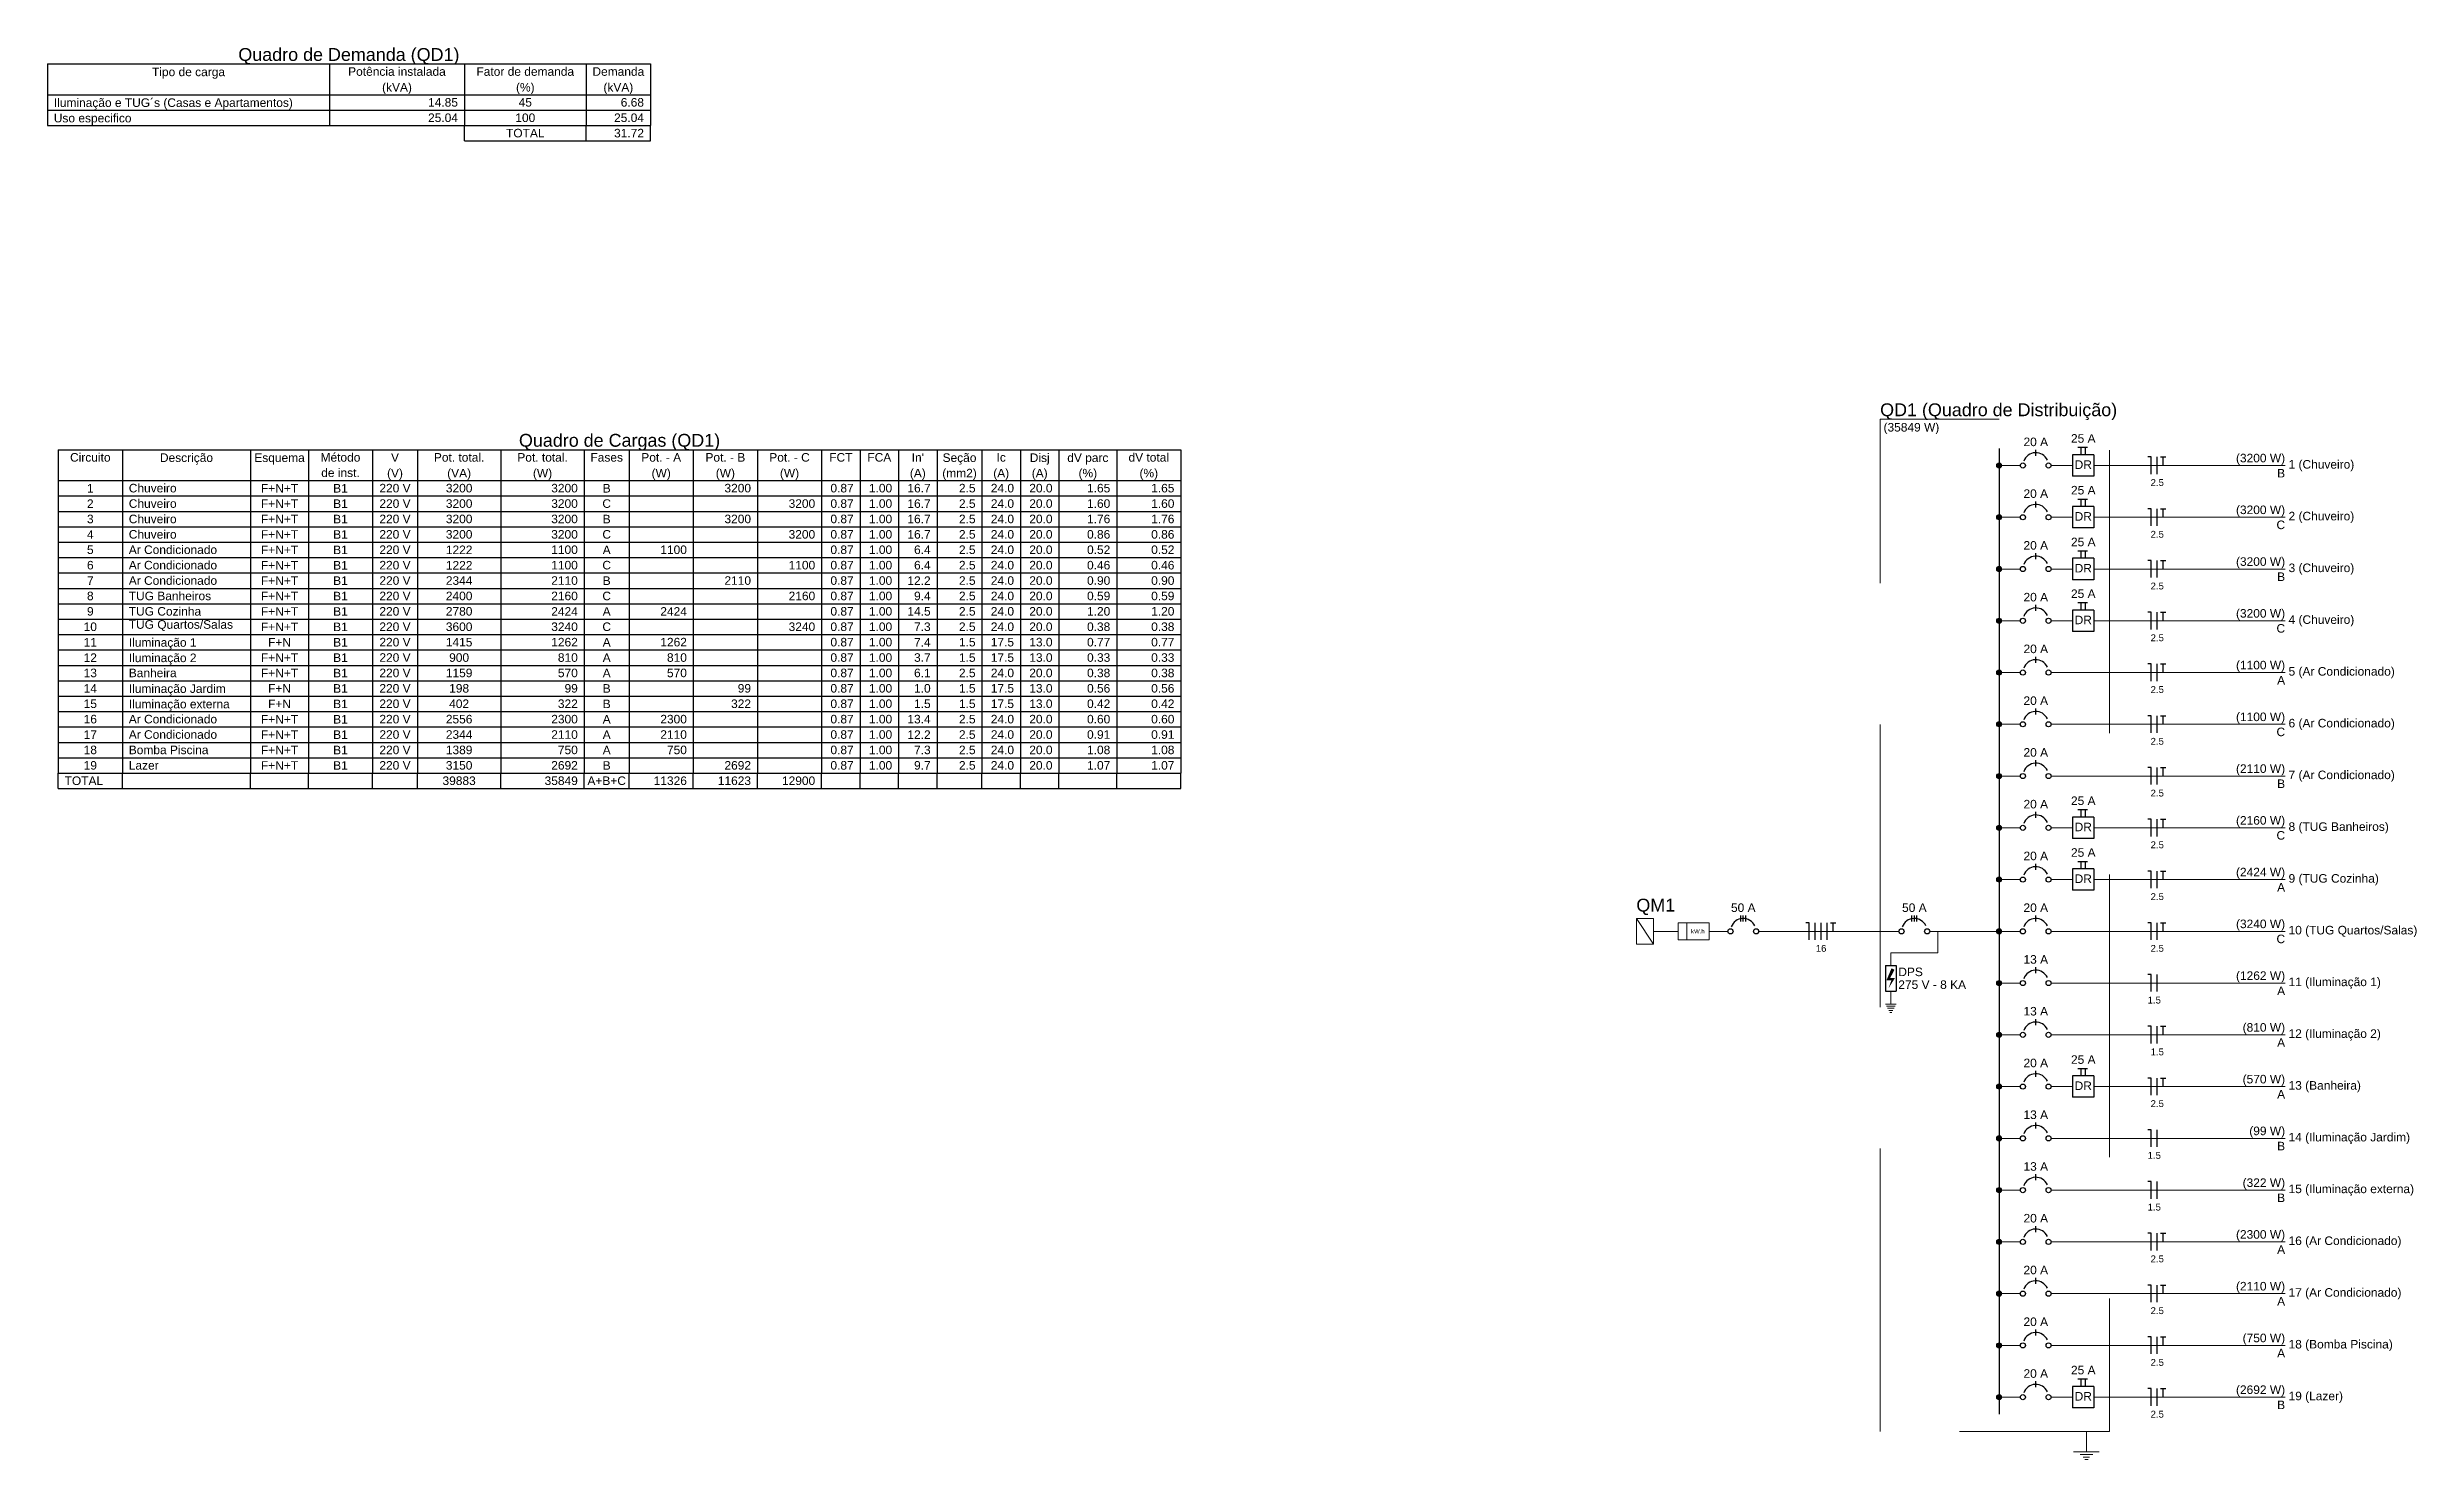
# Model space of a CAD drawing. Header units: millimetres. Extents: x 0 to 55.3, y 20.8 to 61.4.
# Drawn here: x 25.99 to 55.32, y 43.94 to 61.42 of the extents above; entities that cross this region are included whole.
import ezdxf

# ---------------------------------------------------------------- set-up
doc = ezdxf.new("R2010")
doc.units = ezdxf.units.MM
doc.linetypes.add('Dashed', pattern=[0.75, 0.5, -0.25])
for name, color, linetype, lineweight in [('DI-Barramento', 3, 'Continuous', 30), ('DI-Disjuntor', 1, 'Continuous', 30), ('DI-Fios', 3, 'Continuous', 30), ('DI-Linhas_do_diagrama', 1, 'Continuous', 20), ('DI-Linhas_do_quadro', 1, 'Continuous', 30), ('DI-Pontilhado', 7, 'Continuous', 20), ('DI-Textos_do_diagrama', 7, 'Continuous', 20), ('DI-Textos_do_quadro', 7, 'Continuous', 20), ('DI-Título_do_diagrama', 3, 'Continuous', 30), ('DI-Título_do_quadro', 1, 'Continuous', 30)]:
    doc.layers.add(name, color=color, linetype=linetype, lineweight=lineweight)
doc.styles.add('Arial', font='Arial')

msp = doc.modelspace()

# ---------------------------------------------------------------- texts
at = {"layer": 'DI-Disjuntor', "char_height": 0.1059, "width": 0.25416, "attachment_point": 8, "line_spacing_factor": 0.798, "style": 'Arial'}
for insert in [(51.192872, 56.203224), (51.192872, 55.562724), (51.192872, 54.921724), (51.192872, 54.281224), (51.192872, 51.718224), (51.192872, 51.077724), (51.192872, 48.515224), (51.192872, 44.670724)]:
    msp.add_mtext('DR', dxfattribs=dict(at, insert=insert))
at = {"layer": 'DI-Linhas_do_diagrama', "char_height": 0.1059, "attachment_point": 7, "line_spacing_factor": 0.798, "style": 'Arial'}
for s, insert, width in [('275 V - 8 KA', (48.902872, 49.764724), 1.52496), ('DPS', (48.902872, 49.923224), 0.38124)]:
    msp.add_mtext(s, dxfattribs=dict(at, insert=insert, width=width))
at = {"layer": 'DI-Textos_do_diagrama', "line_spacing_factor": 0.798, "style": 'Arial'}
for s, insert, char_height, width, attachment_point in [('(35849 W)', (48.719872, 56.634277), 0.1059, 1.14372, 7), ('25 A', (51.192872, 56.526224), 0.1059, 0.50832, 8), ('20 A', (50.604872, 56.483724), 0.1059, 0.50832, 8), ('(3200 W)', (53.691872, 56.253277), 0.1059, 1.01664, 9), ('2.5', (52.108872, 55.991235), 0.08472, 0.304992, 8), ('B', (53.691872, 56.097224), 0.1059, 0.12708, 9), ('1 (Chuveiro)', (53.734372, 56.175277), 0.1059, 1.52496, 7), ('20 A', (50.604872, 55.843224), 0.1059, 0.50832, 8), ('25 A', (51.192872, 55.885724), 0.1059, 0.50832, 8), ('(3200 W)', (53.691872, 55.612277), 0.1059, 1.01664, 9), ('C', (53.691872, 55.456724), 0.1059, 0.12708, 9), ('2 (Chuveiro)', (53.734372, 55.534777), 0.1059, 1.52496, 7), ('20 A', (50.604872, 55.202724), 0.1059, 0.50832, 8), ('25 A', (51.192872, 55.244724), 0.1059, 0.50832, 8), ('2.5', (52.108872, 55.350735), 0.08472, 0.304992, 8), ('(3200 W)', (53.691872, 54.971777), 0.1059, 1.01664, 9), ('B', (53.691872, 54.816224), 0.1059, 0.12708, 9), ('3 (Chuveiro)', (53.734372, 54.894277), 0.1059, 1.52496, 7), ('20 A', (50.604872, 54.561724), 0.1059, 0.50832, 8), ('25 A', (51.192872, 54.604224), 0.1059, 0.50832, 8), ('2.5', (52.108872, 54.710235), 0.08472, 0.304992, 8), ('(3200 W)', (53.691872, 54.330777), 0.1059, 1.01664, 9), ('C', (53.691872, 54.175224), 0.1059, 0.12708, 9), ('4 (Chuveiro)', (53.734372, 54.253277), 0.1059, 1.52496, 7), ('20 A', (50.604872, 53.921224), 0.1059, 0.50832, 8), ('2.5', (52.108872, 54.069235), 0.08472, 0.304992, 8), ('(1100 W)', (53.691872, 53.690277), 0.1059, 1.01664, 9), ('5 (Ar Condicionado)', (53.734372, 53.612777), 0.1059, 2.41452, 7), ('20 A', (50.604872, 53.280224), 0.1059, 0.50832, 8), ('2.5', (52.108872, 53.428735), 0.08472, 0.304992, 8), ('A', (53.691872, 53.534724), 0.1059, 0.12708, 9), ('(1100 W)', (53.691872, 53.049777), 0.1059, 1.01664, 9), ('6 (Ar Condicionado)', (53.734372, 52.971777), 0.1059, 2.41452, 7), ('2.5', (52.108872, 52.788235), 0.08472, 0.304992, 8), ('C', (53.691872, 52.893724), 0.1059, 0.12708, 9), ('20 A', (50.604872, 52.639724), 0.1059, 0.50832, 8), ('(2110 W)', (53.691872, 52.408777), 0.1059, 1.01664, 9), ('2.5', (52.108872, 52.147235), 0.08472, 0.304992, 8), ('B', (53.691872, 52.253224), 0.1059, 0.12708, 9), ('7 (Ar Condicionado)', (53.734372, 52.331277), 0.1059, 2.41452, 7), ('20 A', (50.604872, 51.999224), 0.1059, 0.50832, 8), ('25 A', (51.192872, 52.041224), 0.1059, 0.50832, 8), ('(2160 W)', (53.691872, 51.768277), 0.1059, 1.01664, 9), ('C', (53.691872, 51.612724), 0.1059, 0.12708, 9), ('8 (TUG Banheiros)', (53.734372, 51.690777), 0.1059, 2.16036, 7), ('20 A', (50.604872, 51.358224), 0.1059, 0.50832, 8), ('25 A', (51.192872, 51.400724), 0.1059, 0.50832, 8), ('2.5', (52.108872, 51.506735), 0.08472, 0.304992, 8), ('(2424 W)', (53.691872, 51.127777), 0.1059, 1.01664, 9), ('A', (53.691872, 50.971724), 0.1059, 0.12708, 9), ('9 (TUG Cozinha)', (53.734372, 51.049777), 0.1059, 1.9062, 7), ('50 A', (46.983372, 50.717724), 0.1059, 0.50832, 8), ('50 A', (49.101372, 50.717724), 0.1059, 0.50832, 8), ('20 A', (50.604872, 50.717724), 0.1059, 0.50832, 8), ('2.5', (52.108872, 50.865735), 0.08472, 0.304992, 8), ('kW.h', (46.337372, 50.452751), 0.05295, 0.25416, 7), ('(3240 W)', (53.691872, 50.486777), 0.1059, 1.01664, 9), ('10 (TUG Quartos/Salas)', (53.734372, 50.409277), 0.1059, 2.79576, 7), ('16', (47.946872, 50.225235), 0.08472, 0.203328, 8), ('13 A', (50.604872, 50.077224), 0.1059, 0.50832, 8), ('2.5', (52.108872, 50.225235), 0.08472, 0.304992, 8), ('C', (53.691872, 50.331224), 0.1059, 0.12708, 9), ('(1262 W)', (53.691872, 49.846277), 0.1059, 1.01664, 9), ('11 (Iluminação 1)', (53.734372, 49.768277), 0.1059, 2.16036, 7), ('1.5', (52.071872, 49.584735), 0.08472, 0.304992, 8), ('A', (53.691872, 49.690224), 0.1059, 0.12708, 9), ('13 A', (50.604872, 49.436224), 0.1059, 0.50832, 8), ('(810 W)', (53.691872, 49.205277), 0.1059, 0.88956, 9), ('1.5', (52.108872, 48.943735), 0.08472, 0.304992, 8), ('A', (53.691872, 49.049724), 0.1059, 0.12708, 9), ('12 (Iluminação 2)', (53.734372, 49.127777), 0.1059, 2.16036, 7), ('20 A', (50.604872, 48.795724), 0.1059, 0.50832, 8), ('25 A', (51.192872, 48.837724), 0.1059, 0.50832, 8), ('(570 W)', (53.691872, 48.564777), 0.1059, 0.88956, 9), ('A', (53.691872, 48.409224), 0.1059, 0.12708, 9), ('13 (Banheira)', (53.734372, 48.487277), 0.1059, 1.65204, 7), ('13 A', (50.604872, 48.154724), 0.1059, 0.50832, 8), ('2.5', (52.108872, 48.303235), 0.08472, 0.304992, 8), ('(99 W)', (53.691872, 47.924277), 0.1059, 0.76248, 9), ('B', (53.691872, 47.768224), 0.1059, 0.12708, 9), ('14 (Iluminação Jardim)', (53.734372, 47.846277), 0.1059, 2.79576, 7), ('13 A', (50.604872, 47.514224), 0.1059, 0.50832, 8), ('1.5', (52.071872, 47.662235), 0.08472, 0.304992, 8), ('(322 W)', (53.691872, 47.283277), 0.1059, 0.88956, 9), ('B', (53.691872, 47.127724), 0.1059, 0.12708, 9), ('15 (Iluminação externa)', (53.734372, 47.205777), 0.1059, 2.92284, 7), ('20 A', (50.604872, 46.873724), 0.1059, 0.50832, 8), ('1.5', (52.071872, 47.021735), 0.08472, 0.304992, 8), ('(2300 W)', (53.691872, 46.642777), 0.1059, 1.01664, 9), ('16 (Ar Condicionado)', (53.734372, 46.564777), 0.1059, 2.5416, 7), ('2.5', (52.108872, 46.381235), 0.08472, 0.304992, 8), ('A', (53.691872, 46.487224), 0.1059, 0.12708, 9), ('20 A', (50.604872, 46.232724), 0.1059, 0.50832, 8), ('(2110 W)', (53.691872, 46.001777), 0.1059, 1.01664, 9), ('17 (Ar Condicionado)', (53.734372, 45.924277), 0.1059, 2.5416, 7), ('2.5', (52.108872, 45.740235), 0.08472, 0.304992, 8), ('A', (53.691872, 45.846224), 0.1059, 0.12708, 9), ('20 A', (50.604872, 45.592224), 0.1059, 0.50832, 8), ('(750 W)', (53.691872, 45.361277), 0.1059, 0.88956, 9), ('2.5', (52.108872, 45.099735), 0.08472, 0.304992, 8), ('A', (53.691872, 45.205724), 0.1059, 0.12708, 9), ('18 (Bomba Piscina)', (53.734372, 45.283777), 0.1059, 2.28744, 7), ('20 A', (50.604872, 44.951224), 0.1059, 0.50832, 8), ('25 A', (51.192872, 44.993724), 0.1059, 0.50832, 8), ('(2692 W)', (53.691872, 44.720777), 0.1059, 1.01664, 9), ('B', (53.691872, 44.564724), 0.1059, 0.12708, 9), ('19 (Lazer)', (53.734372, 44.642777), 0.1059, 1.2708, 7), ('2.5', (52.108872, 44.458735), 0.08472, 0.304992, 8)]:
    msp.add_mtext(s, dxfattribs=dict(at, insert=insert, char_height=char_height, width=width, attachment_point=attachment_point))
at = {"layer": 'DI-Textos_do_quadro', "char_height": 0.1059, "line_spacing_factor": 0.798, "style": 'Arial'}
for s, insert, width, attachment_point in [('Tipo de carga', (27.73404, 61.033246), 1.65204, 8), ('Potência instalada', (30.31504, 61.068193), 2.28744, 8), ('Fator de demanda', (31.90354, 61.068193), 2.03328, 8), ('Demanda', (33.05554, 61.068193), 0.88956, 8), ('Iluminação e TUG´s (Casas e Apartamentos)', (26.06604, 60.651746), 5.21028, 7), ('(kVA)', (30.31504, 60.842746), 0.6354, 8), ('14.85', (31.07004, 60.686693), 0.6354, 9), ('(%)', (31.90354, 60.842746), 0.38124, 8), ('45', (31.90354, 60.686693), 0.25416, 8), ('(kVA)', (33.05554, 60.842746), 0.6354, 8), ('6.68', (33.37304, 60.686693), 0.50832, 9), ('Uso especifico', (26.06604, 60.461246), 1.77912, 7), ('25.04', (31.07004, 60.496193), 0.6354, 9), ('100', (31.90354, 60.496193), 0.38124, 8), ('25.04', (33.37304, 60.496193), 0.6354, 9), ('TOTAL', (31.90354, 60.305693), 0.6354, 8), ('31.72', (33.37304, 60.305693), 0.6354, 9), ('Circuito', (26.51789, 56.292143), 1.01664, 8), ('Descrição', (27.70889, 56.257196), 1.14372, 8), ('Esquema', (28.86089, 56.257196), 0.88956, 8), ('Método', (29.61539, 56.292143), 0.76248, 8), ('V', (30.29039, 56.292143), 0.12708, 8), ('Pot. total.', (31.08439, 56.292143), 1.39788, 8), ('Pot. total.', (32.11739, 56.292143), 1.39788, 8), ('Fases', (32.91139, 56.292143), 0.6354, 8), ('Pot. - A', (33.58639, 56.292143), 1.01664, 8), ('Pot. - B', (34.38089, 56.292143), 1.01664, 8), ('Pot. - C', (35.17489, 56.292143), 1.01664, 8), ('FCT', (35.81039, 56.292143), 0.38124, 8), ('FCA', (36.28689, 56.292143), 0.38124, 8), ("In'", (36.76339, 56.292143), 0.38124, 8), ('Seção', (37.27989, 56.257196), 0.6354, 8), ('Ic', (37.79589, 56.292143), 0.25416, 8), ('Disj', (38.27239, 56.257196), 0.50832, 8), ('dV parc', (38.86839, 56.257196), 0.88956, 8), ('dV total', (39.62289, 56.292143), 1.01664, 8), ('de inst.', (29.61539, 56.101643), 1.01664, 8), ('(V)', (30.29039, 56.066696), 0.38124, 8), ('(VA)', (31.08439, 56.066696), 0.50832, 8), ('(W)', (32.11739, 56.066696), 0.38124, 8), ('(W)', (33.58639, 56.066696), 0.38124, 8), ('(W)', (34.38089, 56.066696), 0.38124, 8), ('(W)', (35.17489, 56.066696), 0.38124, 8), ('(A)', (36.76339, 56.066696), 0.38124, 8), ('(mm2)', (37.27989, 56.066696), 0.6354, 8), ('(A)', (37.79589, 56.066696), 0.38124, 8), ('(A)', (38.27239, 56.066696), 0.38124, 8), ('(%)', (38.86839, 56.066696), 0.38124, 8), ('(%)', (39.62289, 56.066696), 0.38124, 8), ('2', (26.51789, 55.720143), 0.12708, 8), ('1', (26.51789, 55.911143), 0.12708, 8), ('Chuveiro', (26.99439, 55.911143), 1.01664, 7), ('Chuveiro', (26.99439, 55.720143), 1.01664, 7), ('F+N+T', (28.86089, 55.911143), 0.6354, 8), ('F+N+T', (28.86089, 55.720143), 0.6354, 8), ('B1', (29.61539, 55.911143), 0.25416, 8), ('B1', (29.61539, 55.720143), 0.25416, 8), ('220 V', (30.29039, 55.911143), 0.6354, 8), ('220 V', (30.29039, 55.720143), 0.6354, 8), ('3200', (31.08439, 55.911143), 0.50832, 8), ('3200', (31.08439, 55.720143), 0.50832, 8), ('3200', (32.55389, 55.911143), 0.50832, 9), ('3200', (32.55389, 55.720143), 0.50832, 9), ('C', (32.91139, 55.720143), 0.12708, 8), ('B', (32.91139, 55.911143), 0.12708, 8), ('3200', (34.69839, 55.911143), 0.50832, 9), ('3200', (35.49289, 55.720143), 0.50832, 9), ('0.87', (35.96939, 55.911143), 0.50832, 9), ('0.87', (35.96939, 55.720143), 0.50832, 9), ('1.00', (36.44589, 55.911143), 0.50832, 9), ('1.00', (36.44589, 55.720143), 0.50832, 9), ('16.7', (36.92239, 55.911143), 0.50832, 9), ('16.7', (36.92239, 55.720143), 0.50832, 9), ('2.5', (37.47839, 55.911143), 0.38124, 9), ('2.5', (37.47839, 55.720143), 0.38124, 9), ('24.0', (37.95489, 55.911143), 0.50832, 9), ('24.0', (37.95489, 55.720143), 0.50832, 9), ('20.0', (38.43139, 55.911143), 0.50832, 9), ('20.0', (38.43139, 55.720143), 0.50832, 9), ('1.65', (39.14639, 55.911143), 0.50832, 9), ('1.60', (39.14639, 55.720143), 0.50832, 9), ('1.65', (39.94039, 55.911143), 0.50832, 9), ('1.60', (39.94039, 55.720143), 0.50832, 9), ('4', (26.51789, 55.339143), 0.12708, 8), ('3', (26.51789, 55.529643), 0.12708, 8), ('Chuveiro', (26.99439, 55.529643), 1.01664, 7), ('Chuveiro', (26.99439, 55.339143), 1.01664, 7), ('F+N+T', (28.86089, 55.529643), 0.6354, 8), ('F+N+T', (28.86089, 55.339143), 0.6354, 8), ('B1', (29.61539, 55.529643), 0.25416, 8), ('B1', (29.61539, 55.339143), 0.25416, 8), ('220 V', (30.29039, 55.529643), 0.6354, 8), ('220 V', (30.29039, 55.339143), 0.6354, 8), ('3200', (31.08439, 55.529643), 0.50832, 8), ('3200', (31.08439, 55.339143), 0.50832, 8), ('3200', (32.55389, 55.529643), 0.50832, 9), ('3200', (32.55389, 55.339143), 0.50832, 9), ('C', (32.91139, 55.339143), 0.12708, 8), ('B', (32.91139, 55.529643), 0.12708, 8), ('3200', (34.69839, 55.529643), 0.50832, 9), ('3200', (35.49289, 55.339143), 0.50832, 9), ('0.87', (35.96939, 55.529643), 0.50832, 9), ('0.87', (35.96939, 55.339143), 0.50832, 9), ('1.00', (36.44589, 55.529643), 0.50832, 9), ('1.00', (36.44589, 55.339143), 0.50832, 9), ('16.7', (36.92239, 55.529643), 0.50832, 9), ('16.7', (36.92239, 55.339143), 0.50832, 9), ('2.5', (37.47839, 55.529643), 0.38124, 9), ('2.5', (37.47839, 55.339143), 0.38124, 9), ('24.0', (37.95489, 55.529643), 0.50832, 9), ('24.0', (37.95489, 55.339143), 0.50832, 9), ('20.0', (38.43139, 55.529643), 0.50832, 9), ('20.0', (38.43139, 55.339143), 0.50832, 9), ('0.86', (39.14639, 55.339143), 0.50832, 9), ('1.76', (39.14639, 55.529643), 0.50832, 9), ('0.86', (39.94039, 55.339143), 0.50832, 9), ('1.76', (39.94039, 55.529643), 0.50832, 9), ('5', (26.51789, 55.148643), 0.12708, 8), ('Ar Condicionado', (26.99439, 55.148643), 1.9062, 7), ('F+N+T', (28.86089, 55.148643), 0.6354, 8), ('B1', (29.61539, 55.148643), 0.25416, 8), ('220 V', (30.29039, 55.148643), 0.6354, 8), ('1222', (31.08439, 55.148643), 0.50832, 8), ('1100', (32.55389, 55.148643), 0.50832, 9), ('A', (32.91139, 55.148643), 0.12708, 8), ('1100', (33.90439, 55.148643), 0.50832, 9), ('0.87', (35.96939, 55.148643), 0.50832, 9), ('1.00', (36.44589, 55.148643), 0.50832, 9), ('6.4', (36.92239, 55.148643), 0.38124, 9), ('2.5', (37.47839, 55.148643), 0.38124, 9), ('24.0', (37.95489, 55.148643), 0.50832, 9), ('20.0', (38.43139, 55.148643), 0.50832, 9), ('0.52', (39.14639, 55.148643), 0.50832, 9), ('0.52', (39.94039, 55.148643), 0.50832, 9), ('6', (26.51789, 54.957643), 0.12708, 8), ('7', (26.51789, 54.767143), 0.12708, 8), ('Ar Condicionado', (26.99439, 54.957643), 1.9062, 7), ('Ar Condicionado', (26.99439, 54.767143), 1.9062, 7), ('F+N+T', (28.86089, 54.957643), 0.6354, 8), ('F+N+T', (28.86089, 54.767143), 0.6354, 8), ('B1', (29.61539, 54.957643), 0.25416, 8), ('B1', (29.61539, 54.767143), 0.25416, 8), ('220 V', (30.29039, 54.957643), 0.6354, 8), ('220 V', (30.29039, 54.767143), 0.6354, 8), ('2344', (31.08439, 54.767143), 0.50832, 8), ('1222', (31.08439, 54.957643), 0.50832, 8), ('2110', (32.55389, 54.767143), 0.50832, 9), ('1100', (32.55389, 54.957643), 0.50832, 9), ('C', (32.91139, 54.957643), 0.12708, 8), ('B', (32.91139, 54.767143), 0.12708, 8), ('2110', (34.69839, 54.767143), 0.50832, 9), ('1100', (35.49289, 54.957643), 0.50832, 9), ('0.87', (35.96939, 54.957643), 0.50832, 9), ('0.87', (35.96939, 54.767143), 0.50832, 9), ('1.00', (36.44589, 54.957643), 0.50832, 9), ('1.00', (36.44589, 54.767143), 0.50832, 9), ('12.2', (36.92239, 54.767143), 0.50832, 9), ('6.4', (36.92239, 54.957643), 0.38124, 9), ('2.5', (37.47839, 54.957643), 0.38124, 9), ('2.5', (37.47839, 54.767143), 0.38124, 9), ('24.0', (37.95489, 54.957643), 0.50832, 9), ('24.0', (37.95489, 54.767143), 0.50832, 9), ('20.0', (38.43139, 54.957643), 0.50832, 9), ('20.0', (38.43139, 54.767143), 0.50832, 9), ('0.46', (39.14639, 54.957643), 0.50832, 9), ('0.90', (39.14639, 54.767143), 0.50832, 9), ('0.46', (39.94039, 54.957643), 0.50832, 9), ('0.90', (39.94039, 54.767143), 0.50832, 9), ('8', (26.51789, 54.576643), 0.12708, 8), ('TUG Banheiros', (26.99439, 54.576643), 1.65204, 7), ('F+N+T', (28.86089, 54.576643), 0.6354, 8), ('B1', (29.61539, 54.576643), 0.25416, 8), ('220 V', (30.29039, 54.576643), 0.6354, 8), ('2400', (31.08439, 54.576643), 0.50832, 8), ('2160', (32.55389, 54.576643), 0.50832, 9), ('C', (32.91139, 54.576643), 0.12708, 8), ('2160', (35.49289, 54.576643), 0.50832, 9), ('0.87', (35.96939, 54.576643), 0.50832, 9), ('1.00', (36.44589, 54.576643), 0.50832, 9), ('9.4', (36.92239, 54.576643), 0.38124, 9), ('2.5', (37.47839, 54.576643), 0.38124, 9), ('24.0', (37.95489, 54.576643), 0.50832, 9), ('20.0', (38.43139, 54.576643), 0.50832, 9), ('0.59', (39.14639, 54.576643), 0.50832, 9), ('0.59', (39.94039, 54.576643), 0.50832, 9), ('10', (26.51789, 54.195643), 0.25416, 8), ('9', (26.51789, 54.386143), 0.12708, 8), ('TUG Cozinha', (26.99439, 54.386143), 1.39788, 7), ('TUG Quartos/Salas', (26.99439, 54.195643), 2.16036, 7), ('F+N+T', (28.86089, 54.386143), 0.6354, 8), ('F+N+T', (28.86089, 54.195643), 0.6354, 8), ('B1', (29.61539, 54.386143), 0.25416, 8), ('B1', (29.61539, 54.195643), 0.25416, 8), ('220 V', (30.29039, 54.386143), 0.6354, 8), ('220 V', (30.29039, 54.195643), 0.6354, 8), ('3600', (31.08439, 54.195643), 0.50832, 8), ('2780', (31.08439, 54.386143), 0.50832, 8), ('3240', (32.55389, 54.195643), 0.50832, 9), ('2424', (32.55389, 54.386143), 0.50832, 9), ('A', (32.91139, 54.386143), 0.12708, 8), ('C', (32.91139, 54.195643), 0.12708, 8), ('2424', (33.90439, 54.386143), 0.50832, 9), ('3240', (35.49289, 54.195643), 0.50832, 9), ('0.87', (35.96939, 54.386143), 0.50832, 9), ('0.87', (35.96939, 54.195643), 0.50832, 9), ('1.00', (36.44589, 54.386143), 0.50832, 9), ('1.00', (36.44589, 54.195643), 0.50832, 9), ('14.5', (36.92239, 54.386143), 0.50832, 9), ('7.3', (36.92239, 54.195643), 0.38124, 9), ('2.5', (37.47839, 54.386143), 0.38124, 9), ('2.5', (37.47839, 54.195643), 0.38124, 9), ('24.0', (37.95489, 54.386143), 0.50832, 9), ('24.0', (37.95489, 54.195643), 0.50832, 9), ('20.0', (38.43139, 54.386143), 0.50832, 9), ('20.0', (38.43139, 54.195643), 0.50832, 9), ('0.38', (39.14639, 54.195643), 0.50832, 9), ('1.20', (39.14639, 54.386143), 0.50832, 9), ('0.38', (39.94039, 54.195643), 0.50832, 9), ('1.20', (39.94039, 54.386143), 0.50832, 9), ('11', (26.51789, 54.004643), 0.25416, 8), ('Iluminação 1', (26.99439, 53.969696), 1.52496, 7), ('F+N', (28.86089, 54.004643), 0.38124, 8), ('B1', (29.61539, 54.004643), 0.25416, 8), ('220 V', (30.29039, 54.004643), 0.6354, 8), ('1415', (31.08439, 54.004643), 0.50832, 8), ('1262', (32.55389, 54.004643), 0.50832, 9), ('A', (32.91139, 54.004643), 0.12708, 8), ('1262', (33.90439, 54.004643), 0.50832, 9), ('0.87', (35.96939, 54.004643), 0.50832, 9), ('1.00', (36.44589, 54.004643), 0.50832, 9), ('7.4', (36.92239, 54.004643), 0.38124, 9), ('1.5', (37.47839, 54.004643), 0.38124, 9), ('17.5', (37.95489, 54.004643), 0.50832, 9), ('13.0', (38.43139, 54.004643), 0.50832, 9), ('0.77', (39.14639, 54.004643), 0.50832, 9), ('0.77', (39.94039, 54.004643), 0.50832, 9), ('12', (26.51789, 53.814143), 0.25416, 8), ('13', (26.51789, 53.623643), 0.25416, 8), ('Banheira', (26.99439, 53.623643), 1.01664, 7), ('Iluminação 2', (26.99439, 53.779196), 1.52496, 7), ('F+N+T', (28.86089, 53.814143), 0.6354, 8), ('F+N+T', (28.86089, 53.623643), 0.6354, 8), ('B1', (29.61539, 53.814143), 0.25416, 8), ('B1', (29.61539, 53.623643), 0.25416, 8), ('220 V', (30.29039, 53.814143), 0.6354, 8), ('220 V', (30.29039, 53.623643), 0.6354, 8), ('1159', (31.08439, 53.623643), 0.50832, 8), ('900', (31.08439, 53.814143), 0.38124, 8), ('570', (32.55389, 53.623643), 0.38124, 9), ('810', (32.55389, 53.814143), 0.38124, 9), ('A', (32.91139, 53.814143), 0.12708, 8), ('A', (32.91139, 53.623643), 0.12708, 8), ('570', (33.90439, 53.623643), 0.38124, 9), ('810', (33.90439, 53.814143), 0.38124, 9), ('0.87', (35.96939, 53.814143), 0.50832, 9), ('0.87', (35.96939, 53.623643), 0.50832, 9), ('1.00', (36.44589, 53.814143), 0.50832, 9), ('1.00', (36.44589, 53.623643), 0.50832, 9), ('3.7', (36.92239, 53.814143), 0.38124, 9), ('6.1', (36.92239, 53.623643), 0.38124, 9), ('2.5', (37.47839, 53.623643), 0.38124, 9), ('1.5', (37.47839, 53.814143), 0.38124, 9), ('24.0', (37.95489, 53.623643), 0.50832, 9), ('17.5', (37.95489, 53.814143), 0.50832, 9), ('20.0', (38.43139, 53.623643), 0.50832, 9), ('13.0', (38.43139, 53.814143), 0.50832, 9), ('0.33', (39.14639, 53.814143), 0.50832, 9), ('0.38', (39.14639, 53.623643), 0.50832, 9), ('0.33', (39.94039, 53.814143), 0.50832, 9), ('0.38', (39.94039, 53.623643), 0.50832, 9), ('14', (26.51789, 53.433143), 0.25416, 8), ('Iluminação Jardim', (26.99439, 53.398196), 2.16036, 7), ('F+N', (28.86089, 53.433143), 0.38124, 8), ('B1', (29.61539, 53.433143), 0.25416, 8), ('220 V', (30.29039, 53.433143), 0.6354, 8), ('198', (31.08439, 53.433143), 0.38124, 8), ('99', (32.55389, 53.433143), 0.25416, 9), ('B', (32.91139, 53.433143), 0.12708, 8), ('99', (34.69839, 53.433143), 0.25416, 9), ('0.87', (35.96939, 53.433143), 0.50832, 9), ('1.00', (36.44589, 53.433143), 0.50832, 9), ('1.0', (36.92239, 53.433143), 0.38124, 9), ('1.5', (37.47839, 53.433143), 0.38124, 9), ('17.5', (37.95489, 53.433143), 0.50832, 9), ('13.0', (38.43139, 53.433143), 0.50832, 9), ('0.56', (39.14639, 53.433143), 0.50832, 9), ('0.56', (39.94039, 53.433143), 0.50832, 9), ('15', (26.51789, 53.242143), 0.25416, 8), ('16', (26.51789, 53.051643), 0.25416, 8), ('Ar Condicionado', (26.99439, 53.051643), 1.9062, 7), ('Iluminação externa', (26.99439, 53.207196), 2.28744, 7), ('F+N+T', (28.86089, 53.051643), 0.6354, 8), ('F+N', (28.86089, 53.242143), 0.38124, 8), ('B1', (29.61539, 53.242143), 0.25416, 8), ('B1', (29.61539, 53.051643), 0.25416, 8), ('220 V', (30.29039, 53.242143), 0.6354, 8), ('220 V', (30.29039, 53.051643), 0.6354, 8), ('2556', (31.08439, 53.051643), 0.50832, 8), ('402', (31.08439, 53.242143), 0.38124, 8), ('2300', (32.55389, 53.051643), 0.50832, 9), ('322', (32.55389, 53.242143), 0.38124, 9), ('A', (32.91139, 53.051643), 0.12708, 8), ('B', (32.91139, 53.242143), 0.12708, 8), ('2300', (33.90439, 53.051643), 0.50832, 9), ('322', (34.69839, 53.242143), 0.38124, 9), ('0.87', (35.96939, 53.242143), 0.50832, 9), ('0.87', (35.96939, 53.051643), 0.50832, 9), ('1.00', (36.44589, 53.242143), 0.50832, 9), ('1.00', (36.44589, 53.051643), 0.50832, 9), ('13.4', (36.92239, 53.051643), 0.50832, 9), ('1.5', (36.92239, 53.242143), 0.38124, 9), ('2.5', (37.47839, 53.051643), 0.38124, 9), ('1.5', (37.47839, 53.242143), 0.38124, 9), ('24.0', (37.95489, 53.051643), 0.50832, 9), ('17.5', (37.95489, 53.242143), 0.50832, 9), ('20.0', (38.43139, 53.051643), 0.50832, 9), ('13.0', (38.43139, 53.242143), 0.50832, 9), ('0.42', (39.14639, 53.242143), 0.50832, 9), ('0.60', (39.14639, 53.051643), 0.50832, 9), ('0.42', (39.94039, 53.242143), 0.50832, 9), ('0.60', (39.94039, 53.051643), 0.50832, 9), ('17', (26.51789, 52.861143), 0.25416, 8), ('Ar Condicionado', (26.99439, 52.861143), 1.9062, 7), ('F+N+T', (28.86089, 52.861143), 0.6354, 8), ('B1', (29.61539, 52.861143), 0.25416, 8), ('220 V', (30.29039, 52.861143), 0.6354, 8), ('2344', (31.08439, 52.861143), 0.50832, 8), ('2110', (32.55389, 52.861143), 0.50832, 9), ('A', (32.91139, 52.861143), 0.12708, 8), ('2110', (33.90439, 52.861143), 0.50832, 9), ('0.87', (35.96939, 52.861143), 0.50832, 9), ('1.00', (36.44589, 52.861143), 0.50832, 9), ('12.2', (36.92239, 52.861143), 0.50832, 9), ('2.5', (37.47839, 52.861143), 0.38124, 9), ('24.0', (37.95489, 52.861143), 0.50832, 9), ('20.0', (38.43139, 52.861143), 0.50832, 9), ('0.91', (39.14639, 52.861143), 0.50832, 9), ('0.91', (39.94039, 52.861143), 0.50832, 9), ('18', (26.51789, 52.670643), 0.25416, 8), ('19', (26.51789, 52.479643), 0.25416, 8), ('Bomba Piscina', (26.99439, 52.670643), 1.65204, 7), ('Lazer', (26.99439, 52.479643), 0.6354, 7), ('F+N+T', (28.86089, 52.670643), 0.6354, 8), ('F+N+T', (28.86089, 52.479643), 0.6354, 8), ('B1', (29.61539, 52.670643), 0.25416, 8), ('B1', (29.61539, 52.479643), 0.25416, 8), ('220 V', (30.29039, 52.670643), 0.6354, 8), ('220 V', (30.29039, 52.479643), 0.6354, 8), ('3150', (31.08439, 52.479643), 0.50832, 8), ('1389', (31.08439, 52.670643), 0.50832, 8), ('2692', (32.55389, 52.479643), 0.50832, 9), ('750', (32.55389, 52.670643), 0.38124, 9), ('A', (32.91139, 52.670643), 0.12708, 8), ('B', (32.91139, 52.479643), 0.12708, 8), ('750', (33.90439, 52.670643), 0.38124, 9), ('2692', (34.69839, 52.479643), 0.50832, 9), ('0.87', (35.96939, 52.670643), 0.50832, 9), ('0.87', (35.96939, 52.479643), 0.50832, 9), ('1.00', (36.44589, 52.670643), 0.50832, 9), ('1.00', (36.44589, 52.479643), 0.50832, 9), ('9.7', (36.92239, 52.479643), 0.38124, 9), ('7.3', (36.92239, 52.670643), 0.38124, 9), ('2.5', (37.47839, 52.670643), 0.38124, 9), ('2.5', (37.47839, 52.479643), 0.38124, 9), ('24.0', (37.95489, 52.670643), 0.50832, 9), ('24.0', (37.95489, 52.479643), 0.50832, 9), ('20.0', (38.43139, 52.670643), 0.50832, 9), ('20.0', (38.43139, 52.479643), 0.50832, 9), ('1.08', (39.14639, 52.670643), 0.50832, 9), ('1.07', (39.14639, 52.479643), 0.50832, 9), ('1.08', (39.94039, 52.670643), 0.50832, 9), ('1.07', (39.94039, 52.479643), 0.50832, 9), ('TOTAL', (26.19989, 52.289143), 0.6354, 7), ('39883', (31.08439, 52.289143), 0.6354, 8), ('35849', (32.55389, 52.289143), 0.6354, 9), ('A+B+C', (32.91139, 52.289143), 0.6354, 8), ('11326', (33.90439, 52.289143), 0.6354, 9), ('11623', (34.69839, 52.289143), 0.6354, 9), ('12900', (35.49289, 52.289143), 0.6354, 9)]:
    msp.add_mtext(s, dxfattribs=dict(at, insert=insert, width=width, attachment_point=attachment_point))
at = {"layer": 'DI-Título_do_diagrama', "char_height": 0.15885, "attachment_point": 7, "line_spacing_factor": 0.798, "style": 'Arial'}
for s, insert, width in [('QD1 (Quadro de Distribuição)', (48.677872, 56.807277), 5.33736), ('QM1', (45.659372, 50.680698), 0.57186)]:
    msp.add_mtext(s, dxfattribs=dict(at, insert=insert, width=width))
at = {"layer": 'DI-Título_do_quadro', "char_height": 0.15885, "attachment_point": 8, "line_spacing_factor": 0.798, "style": 'Arial'}
for s, insert, width in [('Quadro de Demanda (QD1)', (29.71954, 61.206246), 4.38426), ('Quadro de Cargas (QD1)', (33.07039, 56.430196), 4.19364)]:
    msp.add_mtext(s, dxfattribs=dict(at, insert=insert, width=width))

# ---------------------------------------------------------------- hatches: boundary and pattern name
at = {"layer": 'DI-Textos_do_diagrama', "linetype": 'Continuous'}
msp.add_hatch(color=256, dxfattribs=at).paths.add_polyline_path([(48.818022, 50.020877), (48.855072, 50.004977), (48.802122, 49.900127), (48.860372, 49.900127), (48.780972, 49.773027), (48.818022, 49.874727), (48.757122, 49.874727)])

# ---------------------------------------------------------------- linework, layer by layer
at = {"layer": 'DI-Barramento', "linetype": 'Continuous'}
msp.add_line((50.149722, 56.457477), (50.149722, 44.501327), dxfattribs=at)
at = {"layer": 'DI-Disjuntor', "linetype": 'Continuous'}
for p, q in [((50.605072, 56.367427), (50.605072, 56.441577)), ((51.060472, 56.378027), (51.060472, 56.113277)), ((51.325222, 56.378027), (51.060472, 56.378027)), ((51.126672, 56.470677), (51.245772, 56.470677)), ((51.166372, 56.378027), (51.166372, 56.470677)), ((51.219322, 56.378027), (51.219322, 56.470677)), ((51.325222, 56.378027), (51.325222, 56.113277)), ((51.325222, 56.113277), (51.060472, 56.113277)), ((50.605072, 55.726727), (50.605072, 55.800877)), ((51.060472, 55.737327), (51.060472, 55.472577)), ((51.325222, 55.737327), (51.060472, 55.737327)), ((51.126672, 55.829977), (51.245772, 55.829977)), ((51.166372, 55.737327), (51.166372, 55.829977)), ((51.219322, 55.737327), (51.219322, 55.829977)), ((51.325222, 55.737327), (51.325222, 55.472577)), ((51.325222, 55.472577), (51.060472, 55.472577)), ((50.605072, 55.086027), (50.605072, 55.160177)), ((51.126672, 55.189277), (51.245772, 55.189277)), ((51.166372, 55.096627), (51.166372, 55.189277)), ((51.219322, 55.096627), (51.219322, 55.189277)), ((51.060472, 55.096627), (51.060472, 54.831877)), ((51.325222, 55.096627), (51.060472, 55.096627)), ((51.325222, 55.096627), (51.325222, 54.831877)), ((51.325222, 54.831877), (51.060472, 54.831877)), ((50.605072, 54.445327), (50.605072, 54.519477)), ((51.060472, 54.455927), (51.060472, 54.191177)), ((51.325222, 54.455927), (51.060472, 54.455927)), ((51.126672, 54.548627), (51.245772, 54.548627)), ((51.166372, 54.455927), (51.166372, 54.548627)), ((51.219322, 54.455927), (51.219322, 54.548627)), ((51.325222, 54.455927), (51.325222, 54.191177)), ((51.325222, 54.191177), (51.060472, 54.191177)), ((50.605072, 53.804677), (50.605072, 53.878777)), ((50.605072, 53.163977), (50.605072, 53.238077)), ((50.605072, 52.523277), (50.605072, 52.597377)), ((50.605072, 51.882577), (50.605072, 51.956677)), ((51.126672, 51.985827), (51.245772, 51.985827)), ((51.166372, 51.893177), (51.166372, 51.985827)), ((51.219322, 51.893177), (51.219322, 51.985827)), ((51.060472, 51.893177), (51.060472, 51.628427)), ((51.325222, 51.893177), (51.060472, 51.893177)), ((51.325222, 51.628427), (51.060472, 51.628427)), ((51.325222, 51.893177), (51.325222, 51.628427)), ((51.126672, 51.345127), (51.245772, 51.345127)), ((51.166372, 51.252477), (51.166372, 51.345127)), ((51.219322, 51.252477), (51.219322, 51.345127)), ((50.605072, 51.241877), (50.605072, 51.316027)), ((51.060472, 51.252477), (51.060472, 50.987727)), ((51.325222, 51.252477), (51.060472, 51.252477)), ((51.325222, 51.252477), (51.325222, 50.987727)), ((51.325222, 50.987727), (51.060472, 50.987727)), ((46.951522, 50.601177), (46.951522, 50.675327)), ((46.983322, 50.601177), (46.983322, 50.675327)), ((47.015072, 50.601177), (47.015072, 50.675327)), ((49.069522, 50.601177), (49.069522, 50.675327)), ((49.101322, 50.601177), (49.101322, 50.675327)), ((49.133072, 50.601177), (49.133072, 50.675327)), ((50.605072, 50.601177), (50.605072, 50.675327)), ((48.743872, 50.055777), (48.876272, 50.055777)), ((48.743872, 50.055777), (48.743872, 49.738077)), ((48.876272, 50.055777), (48.876272, 49.738077)), ((50.605072, 49.960477), (50.605072, 50.034627)), ((48.743872, 49.738077), (48.876272, 49.738077)), ((50.605072, 49.319777), (50.605072, 49.393927)), ((50.605072, 48.679077), (50.605072, 48.753227)), ((51.126672, 48.782327), (51.245772, 48.782327)), ((51.166372, 48.689677), (51.166372, 48.782327)), ((51.219322, 48.689677), (51.219322, 48.782327)), ((51.060472, 48.689677), (51.060472, 48.424927)), ((51.325222, 48.689677), (51.060472, 48.689677)), ((51.325222, 48.424927), (51.060472, 48.424927)), ((51.325222, 48.689677), (51.325222, 48.424927)), ((50.605072, 48.038427), (50.605072, 48.112527)), ((50.605072, 47.397727), (50.605072, 47.471827)), ((50.605072, 46.757027), (50.605072, 46.831127)), ((50.605072, 46.116327), (50.605072, 46.190427)), ((50.605072, 45.475627), (50.605072, 45.549777)), ((50.605072, 44.834927), (50.605072, 44.909077)), ((51.126672, 44.938177), (51.245772, 44.938177)), ((51.166372, 44.845527), (51.166372, 44.938177)), ((51.219322, 44.845527), (51.219322, 44.938177)), ((51.060472, 44.845527), (51.060472, 44.580777)), ((51.325222, 44.845527), (51.060472, 44.845527)), ((51.325222, 44.845527), (51.325222, 44.580777)), ((51.325222, 44.580777), (51.060472, 44.580777))]:
    msp.add_line(p, q, dxfattribs=at)
for centre in [(50.446222, 56.245677), (50.763922, 56.245677), (50.446222, 55.604977), (50.763922, 55.604977), (50.446222, 54.964277), (50.763922, 54.964277), (50.446222, 54.323577), (50.763922, 54.323577), (50.446222, 53.682877), (50.763922, 53.682877), (50.446222, 53.042177), (50.763922, 53.042177), (50.446222, 52.401477), (50.763922, 52.401477), (50.446222, 51.760777), (50.763922, 51.760777), (50.446222, 51.120077), (50.763922, 51.120077), (46.824472, 50.479377), (47.142172, 50.479377), (48.942472, 50.479377), (49.260172, 50.479377), (50.446222, 50.479377), (50.763922, 50.479377), (50.446222, 49.838727), (50.763922, 49.838727), (50.446222, 49.198027), (50.763922, 49.198027), (50.446222, 48.557327), (50.763922, 48.557327), (50.446222, 47.916627), (50.763922, 47.916627), (50.446222, 47.275927), (50.763922, 47.275927), (50.446222, 46.635227), (50.763922, 46.635227), (50.446222, 45.994527), (50.763922, 45.994527), (50.446222, 45.353827), (50.763922, 45.353827), (50.446222, 44.713127), (50.763922, 44.713127)]:
    msp.add_circle(centre, 0.03177, dxfattribs=at)
for centre in [(50.605072, 56.245677), (50.605072, 55.604977), (50.605072, 54.964277), (50.605072, 54.323577), (50.605072, 53.682877), (50.605072, 53.042177), (50.605072, 52.401477), (50.605072, 51.760777), (50.605072, 51.120077), (46.983322, 50.479377), (49.101322, 50.479377), (50.605072, 50.479377), (50.605072, 49.838727), (50.605072, 49.198027), (50.605072, 48.557327), (50.605072, 47.916627), (50.605072, 47.275927), (50.605072, 46.635227), (50.605072, 45.994527), (50.605072, 45.353827), (50.605072, 44.713127)]:
    msp.add_arc(centre, 0.15885, 25, 160, dxfattribs=at)
at = {"layer": 'DI-Fios', "linetype": 'Continuous'}
for p, q in [((52.034722, 56.351577), (51.992372, 56.351577)), ((52.034722, 56.139777), (52.034722, 56.351577)), ((52.108872, 56.139777), (52.108872, 56.351577)), ((52.149122, 56.351577), (52.216872, 56.351577)), ((52.183022, 56.245677), (52.183022, 56.351577)), ((52.034722, 55.710877), (51.992372, 55.710877)), ((52.034722, 55.499077), (52.034722, 55.710877)), ((52.108872, 55.499077), (52.108872, 55.710877)), ((52.149122, 55.710877), (52.216872, 55.710877)), ((52.183022, 55.604977), (52.183022, 55.710877)), ((52.034722, 55.070177), (51.992372, 55.070177)), ((52.034722, 54.858377), (52.034722, 55.070177)), ((52.108872, 54.858377), (52.108872, 55.070177)), ((52.149122, 55.070177), (52.216872, 55.070177)), ((52.183022, 54.964277), (52.183022, 55.070177)), ((52.034722, 54.429477), (51.992372, 54.429477)), ((52.034722, 54.217677), (52.034722, 54.429477)), ((52.108872, 54.217677), (52.108872, 54.429477)), ((52.149122, 54.429477), (52.216872, 54.429477)), ((52.183022, 54.323577), (52.183022, 54.429477)), ((52.034722, 53.788777), (51.992372, 53.788777)), ((52.034722, 53.576977), (52.034722, 53.788777)), ((52.108872, 53.576977), (52.108872, 53.788777)), ((52.149122, 53.788777), (52.216872, 53.788777)), ((52.183022, 53.682877), (52.183022, 53.788777)), ((52.034722, 53.148077), (51.992372, 53.148077)), ((52.034722, 52.936277), (52.034722, 53.148077)), ((52.108872, 52.936277), (52.108872, 53.148077)), ((52.149122, 53.148077), (52.216872, 53.148077)), ((52.183022, 53.042177), (52.183022, 53.148077)), ((52.034722, 52.507377), (51.992372, 52.507377)), ((52.034722, 52.295577), (52.034722, 52.507377)), ((52.108872, 52.295577), (52.108872, 52.507377)), ((52.149122, 52.507377), (52.216872, 52.507377)), ((52.183022, 52.401477), (52.183022, 52.507377)), ((52.034722, 51.866677), (51.992372, 51.866677)), ((52.034722, 51.654877), (52.034722, 51.866677)), ((52.108872, 51.654877), (52.108872, 51.866677)), ((52.149122, 51.866677), (52.216872, 51.866677)), ((52.183022, 51.760777), (52.183022, 51.866677)), ((52.034722, 51.225977), (51.992372, 51.225977)), ((52.034722, 51.014177), (52.034722, 51.225977)), ((52.108872, 51.014177), (52.108872, 51.225977)), ((52.149122, 51.225977), (52.216872, 51.225977)), ((52.183022, 51.120077), (52.183022, 51.225977)), ((47.798722, 50.585277), (47.756372, 50.585277)), ((47.798722, 50.373477), (47.798722, 50.585277)), ((47.872872, 50.373477), (47.872872, 50.585277)), ((47.946972, 50.373477), (47.946972, 50.585277)), ((48.021122, 50.373477), (48.021122, 50.585277)), ((48.061372, 50.585277), (48.129122, 50.585277)), ((48.095272, 50.479377), (48.095272, 50.585277)), ((52.034722, 50.585277), (51.992372, 50.585277)), ((52.034722, 50.373477), (52.034722, 50.585277)), ((52.108872, 50.373477), (52.108872, 50.585277)), ((52.149122, 50.585277), (52.216872, 50.585277)), ((52.183022, 50.479377), (52.183022, 50.585277)), ((52.034722, 49.944627), (51.992372, 49.944627)), ((52.034722, 49.732827), (52.034722, 49.944627)), ((52.108872, 49.732827), (52.108872, 49.944627)), ((52.034722, 49.303927), (51.992372, 49.303927)), ((52.034722, 49.092127), (52.034722, 49.303927)), ((52.108872, 49.092127), (52.108872, 49.303927)), ((52.149122, 49.303927), (52.216872, 49.303927)), ((52.183022, 49.198027), (52.183022, 49.303927)), ((52.034722, 48.663227), (51.992372, 48.663227)), ((52.034722, 48.451427), (52.034722, 48.663227)), ((52.108872, 48.451427), (52.108872, 48.663227)), ((52.149122, 48.663227), (52.216872, 48.663227)), ((52.183022, 48.557327), (52.183022, 48.663227)), ((52.034722, 48.022527), (51.992372, 48.022527)), ((52.034722, 47.810727), (52.034722, 48.022527)), ((52.108872, 47.810727), (52.108872, 48.022527)), ((52.034722, 47.381827), (51.992372, 47.381827)), ((52.034722, 47.170027), (52.034722, 47.381827)), ((52.108872, 47.170027), (52.108872, 47.381827)), ((52.034722, 46.741127), (51.992372, 46.741127)), ((52.034722, 46.529327), (52.034722, 46.741127)), ((52.108872, 46.529327), (52.108872, 46.741127)), ((52.149122, 46.741127), (52.216872, 46.741127)), ((52.183022, 46.635227), (52.183022, 46.741127)), ((52.034722, 46.100427), (51.992372, 46.100427)), ((52.034722, 45.888627), (52.034722, 46.100427)), ((52.108872, 45.888627), (52.108872, 46.100427)), ((52.149122, 46.100427), (52.216872, 46.100427)), ((52.183022, 45.994527), (52.183022, 46.100427)), ((52.034722, 45.459727), (51.992372, 45.459727)), ((52.034722, 45.247927), (52.034722, 45.459727)), ((52.108872, 45.247927), (52.108872, 45.459727)), ((52.149122, 45.459727), (52.216872, 45.459727)), ((52.183022, 45.353827), (52.183022, 45.459727)), ((52.034722, 44.819027), (51.992372, 44.819027)), ((52.034722, 44.607227), (52.034722, 44.819027)), ((52.108872, 44.607227), (52.108872, 44.819027)), ((52.149122, 44.819027), (52.216872, 44.819027)), ((52.183022, 44.713127), (52.183022, 44.819027))]:
    msp.add_line(p, q, dxfattribs=at)
at = {"layer": 'DI-Linhas_do_diagrama', "linetype": 'Continuous'}
for p, q in [((50.181472, 56.245677), (50.414472, 56.245677)), ((50.795722, 56.245677), (51.060472, 56.245677)), ((51.325222, 56.245677), (53.692072, 56.245677)), ((50.181472, 55.604977), (50.414472, 55.604977)), ((50.795722, 55.604977), (51.060472, 55.604977)), ((51.325222, 55.604977), (53.692072, 55.604977)), ((50.181472, 54.964277), (50.414472, 54.964277)), ((50.795722, 54.964277), (51.060472, 54.964277)), ((51.325222, 54.964277), (53.692072, 54.964277)), ((50.181472, 54.323577), (50.414472, 54.323577)), ((50.795722, 54.323577), (51.060472, 54.323577)), ((51.325222, 54.323577), (53.692072, 54.323577)), ((50.181472, 53.682877), (50.414472, 53.682877)), ((50.795722, 53.682877), (53.692072, 53.682877)), ((50.181472, 53.042177), (50.414472, 53.042177)), ((50.795722, 53.042177), (53.692072, 53.042177)), ((50.181472, 52.401477), (50.414472, 52.401477)), ((50.795722, 52.401477), (53.692072, 52.401477)), ((50.181472, 51.760777), (50.414472, 51.760777)), ((50.795722, 51.760777), (51.060472, 51.760777)), ((51.325222, 51.760777), (53.692072, 51.760777)), ((50.181472, 51.120077), (50.414472, 51.120077)), ((50.795722, 51.120077), (51.060472, 51.120077)), ((51.325222, 51.120077), (53.692072, 51.120077)), ((45.871372, 50.638227), (45.659572, 50.638227)), ((45.659572, 50.638227), (45.659572, 50.320527)), ((45.871372, 50.320527), (45.659572, 50.638227)), ((45.871372, 50.320527), (45.871372, 50.638227)), ((45.871372, 50.479377), (46.178472, 50.479377)), ((46.284372, 50.373477), (46.284372, 50.585277)), ((46.559722, 50.479377), (46.792672, 50.479377)), ((47.173922, 50.479377), (48.910672, 50.479377)), ((49.291922, 50.479377), (49.524922, 50.479377)), ((49.392522, 50.479377), (49.392522, 50.214627)), ((49.524922, 50.479377), (50.149722, 50.479377)), ((50.181472, 50.479377), (50.414472, 50.479377)), ((50.795722, 50.479377), (53.692072, 50.479377)), ((45.659572, 50.320527), (45.871372, 50.320527)), ((49.392522, 50.214627), (48.810072, 50.214627)), ((48.810072, 50.214627), (48.810072, 50.055777)), ((48.743872, 49.579227), (48.876272, 49.579227)), ((48.810072, 49.738077), (48.810072, 49.579227)), ((50.181472, 49.838727), (50.414472, 49.838727)), ((50.795722, 49.838727), (53.692072, 49.838727)), ((48.757122, 49.552777), (48.863022, 49.552777)), ((48.770372, 49.526277), (48.849772, 49.526277)), ((48.783622, 49.499827), (48.836572, 49.499827)), ((48.796822, 49.473327), (48.823322, 49.473327)), ((50.181472, 49.198027), (50.414472, 49.198027)), ((50.795722, 49.198027), (53.692072, 49.198027)), ((50.181472, 48.557327), (50.414472, 48.557327)), ((50.795722, 48.557327), (51.060472, 48.557327)), ((51.325222, 48.557327), (53.692072, 48.557327)), ((50.181472, 47.916627), (50.414472, 47.916627)), ((50.795722, 47.916627), (53.692072, 47.916627)), ((50.181472, 47.275927), (50.414472, 47.275927)), ((50.795722, 47.275927), (53.692072, 47.275927)), ((50.181472, 46.635227), (50.414472, 46.635227)), ((50.795722, 46.635227), (53.692072, 46.635227)), ((50.181472, 45.994527), (50.414472, 45.994527)), ((50.795722, 45.994527), (53.692072, 45.994527)), ((50.181472, 45.353827), (50.414472, 45.353827)), ((50.795722, 45.353827), (53.692072, 45.353827)), ((50.181472, 44.713127), (50.414472, 44.713127)), ((50.795722, 44.713127), (51.060472, 44.713127)), ((51.325222, 44.713127), (53.692072, 44.713127))]:
    msp.add_line(p, q, dxfattribs=at)
at = {"layer": 'DI-Linhas_do_diagrama', "linetype": 'Continuous', "const_width": 0.031138}
for points in [[(50.134153, 56.245677, 1), (50.165292, 56.245677, 1)], [(50.134153, 55.604977, 1), (50.165292, 55.604977, 1)], [(50.134153, 54.964277, 1), (50.165292, 54.964277, 1)], [(50.134153, 54.323577, 1), (50.165292, 54.323577, 1)], [(50.134153, 53.682877, 1), (50.165292, 53.682877, 1)], [(50.134153, 53.042177, 1), (50.165292, 53.042177, 1)], [(50.134153, 52.401477, 1), (50.165292, 52.401477, 1)], [(50.134153, 51.760777, 1), (50.165292, 51.760777, 1)], [(50.134153, 51.120077, 1), (50.165292, 51.120077, 1)], [(50.134153, 50.479377, 1), (50.165292, 50.479377, 1)], [(50.134153, 49.838727, 1), (50.165292, 49.838727, 1)], [(50.134153, 49.198027, 1), (50.165292, 49.198027, 1)], [(50.134153, 48.557327, 1), (50.165292, 48.557327, 1)], [(50.134153, 47.916627, 1), (50.165292, 47.916627, 1)], [(50.134153, 47.275927, 1), (50.165292, 47.275927, 1)], [(50.134153, 46.635227, 1), (50.165292, 46.635227, 1)], [(50.134153, 45.994527, 1), (50.165292, 45.994527, 1)], [(50.134153, 45.353827, 1), (50.165292, 45.353827, 1)], [(50.134153, 44.713127, 1), (50.165292, 44.713127, 1)]]:
    msp.add_lwpolyline(points, format="xyb", close=True, dxfattribs=at)
at = {"layer": 'DI-Linhas_do_diagrama', "linetype": 'Continuous', "flags": 128}
msp.add_lwpolyline([(46.178472, 50.373477), (46.178472, 50.585277), (46.559722, 50.585277), (46.559722, 50.373477), (46.178472, 50.373477)], close=True, dxfattribs=at)
at = {"layer": 'DI-Linhas_do_diagrama', "linetype": 'Continuous'}
for centre in [(50.149722, 56.245677), (50.149722, 55.604977), (50.149722, 54.964277), (50.149722, 54.323577), (50.149722, 53.682877), (50.149722, 53.042177), (50.149722, 52.401477), (50.149722, 51.760777), (50.149722, 51.120077), (50.149722, 50.479377), (50.149722, 49.838727), (50.149722, 49.198027), (50.149722, 48.557327), (50.149722, 47.916627), (50.149722, 47.275927), (50.149722, 46.635227), (50.149722, 45.994527), (50.149722, 45.353827), (50.149722, 44.713127)]:
    msp.add_circle(centre, 0.03177, dxfattribs=at)
at = {"layer": 'DI-Linhas_do_quadro', "linetype": 'Continuous'}
for p, q in [((25.98659, 61.216296), (33.45254, 61.216296)), ((25.98659, 61.216296), (25.98659, 60.453846)), ((29.48129, 61.216296), (29.48129, 60.453846)), ((31.14919, 61.216296), (31.14919, 60.453846)), ((32.65829, 61.216296), (32.65829, 60.453846)), ((33.45254, 61.216296), (33.45254, 60.453846)), ((25.98659, 60.835046), (33.45254, 60.835046)), ((25.98659, 60.644446), (33.45254, 60.644446)), ((25.98659, 60.453846), (33.45254, 60.453846)), ((31.14919, 60.263196), (31.14919, 60.453846)), ((32.65829, 60.263196), (32.65829, 60.453846)), ((33.45254, 60.263196), (33.45254, 60.453846)), ((31.14919, 60.263196), (33.45254, 60.263196)), ((26.12059, 56.440446), (40.01994, 56.440446)), ((26.12059, 56.440446), (26.12059, 52.437446)), ((26.91484, 56.440446), (26.91484, 52.437446)), ((28.50334, 56.440446), (28.50334, 52.437446)), ((29.21814, 56.440446), (29.21814, 52.437446)), ((30.01239, 56.440446), (30.01239, 52.437446)), ((30.56839, 56.440446), (30.56839, 52.437446)), ((31.60089, 56.440446), (31.60089, 52.437446)), ((32.63344, 56.440446), (32.63344, 52.437446)), ((33.18939, 56.440446), (33.18939, 52.437446)), ((33.98364, 56.440446), (33.98364, 52.437446)), ((34.77789, 56.440446), (34.77789, 52.437446)), ((35.57214, 56.440446), (35.57214, 52.437446)), ((36.04869, 56.440446), (36.04869, 52.437446)), ((36.52524, 56.440446), (36.52524, 52.437446)), ((37.00179, 56.440446), (37.00179, 52.437446)), ((37.55779, 56.440446), (37.55779, 52.437446)), ((38.03434, 56.440446), (38.03434, 52.437446)), ((38.51089, 56.440446), (38.51089, 52.437446)), ((39.22569, 56.440446), (39.22569, 52.437446)), ((40.01994, 56.440446), (40.01994, 52.437446)), ((26.12059, 56.059246), (40.01994, 56.059246)), ((26.12059, 55.868596), (40.01994, 55.868596)), ((26.12059, 55.677996), (40.01994, 55.677996)), ((26.12059, 55.487346), (40.01994, 55.487346)), ((26.12059, 55.296746), (40.01994, 55.296746)), ((26.12059, 55.106146), (40.01994, 55.106146)), ((26.12059, 54.915496), (40.01994, 54.915496)), ((26.12059, 54.724896), (40.01994, 54.724896)), ((26.12059, 54.534246), (40.01994, 54.534246)), ((26.12059, 54.343646), (40.01994, 54.343646)), ((26.12059, 54.152996), (40.01994, 54.152996)), ((26.12059, 53.962396), (40.01994, 53.962396)), ((26.12059, 53.771796), (40.01994, 53.771796)), ((26.12059, 53.581146), (40.01994, 53.581146)), ((26.12059, 53.390546), (40.01994, 53.390546)), ((26.12059, 53.199896), (40.01994, 53.199896)), ((26.12059, 53.009296), (40.01994, 53.009296)), ((26.12059, 52.818696), (40.01994, 52.818696)), ((26.12059, 52.628046), (40.01994, 52.628046)), ((26.12059, 52.437446), (40.01994, 52.437446)), ((26.12059, 52.246796), (26.12059, 52.437446)), ((26.12059, 52.246796), (26.12059, 52.437446)), ((26.12059, 52.246796), (40.01994, 52.246796)), ((26.91484, 52.246796), (26.91484, 52.437446)), ((28.50334, 52.246796), (28.50334, 52.437446)), ((29.21814, 52.246796), (29.21814, 52.437446)), ((30.01239, 52.246796), (30.01239, 52.437446)), ((30.56839, 52.246796), (30.56839, 52.437446)), ((31.60089, 52.246796), (31.60089, 52.437446)), ((32.63344, 52.246796), (32.63344, 52.437446)), ((33.18939, 52.246796), (33.18939, 52.437446)), ((33.98364, 52.246796), (33.98364, 52.437446)), ((34.77789, 52.246796), (34.77789, 52.437446)), ((35.57214, 52.246796), (35.57214, 52.437446)), ((36.04869, 52.246796), (36.04869, 52.437446)), ((36.52524, 52.246796), (36.52524, 52.437446)), ((37.00179, 52.246796), (37.00179, 52.437446)), ((37.55779, 52.246796), (37.55779, 52.437446)), ((38.03434, 52.246796), (38.03434, 52.437446)), ((38.51089, 52.246796), (38.51089, 52.437446)), ((39.22569, 52.246796), (39.22569, 52.437446)), ((40.01994, 52.246796), (40.01994, 52.437446))]:
    msp.add_line(p, q, dxfattribs=at)
at = {"layer": 'DI-Pontilhado', "linetype": 'Dashed', "ltscale": 7, "flags": 128}
msp.add_lwpolyline([(48.677722, 44.289527), (48.677722, 56.817527), (51.515822, 56.817527), (51.515822, 44.289527), (48.677722, 44.289527)], close=True, dxfattribs=at)
at = {"layer": 'DI-Textos_do_diagrama', "linetype": 'Continuous'}
for p, q in [((51.073172, 44.035377), (51.390872, 44.035377)), ((51.152572, 44.003627), (51.311422, 44.003627)), ((51.232022, 44.289527), (51.232022, 44.035377)), ((51.192322, 43.971827), (51.271722, 43.971827)), ((51.212172, 43.940077), (51.251872, 43.940077))]:
    msp.add_line(p, q, dxfattribs=at)

msp.set_redraw_order([(e.dxf.handle, doc.entitydb.next_handle()) for e in msp.query("TEXT MTEXT ATTDEF DIMENSION ARC_DIMENSION")])  # texts and dimensions are drawn at this point

doc.saveas('drawing.dxf')
